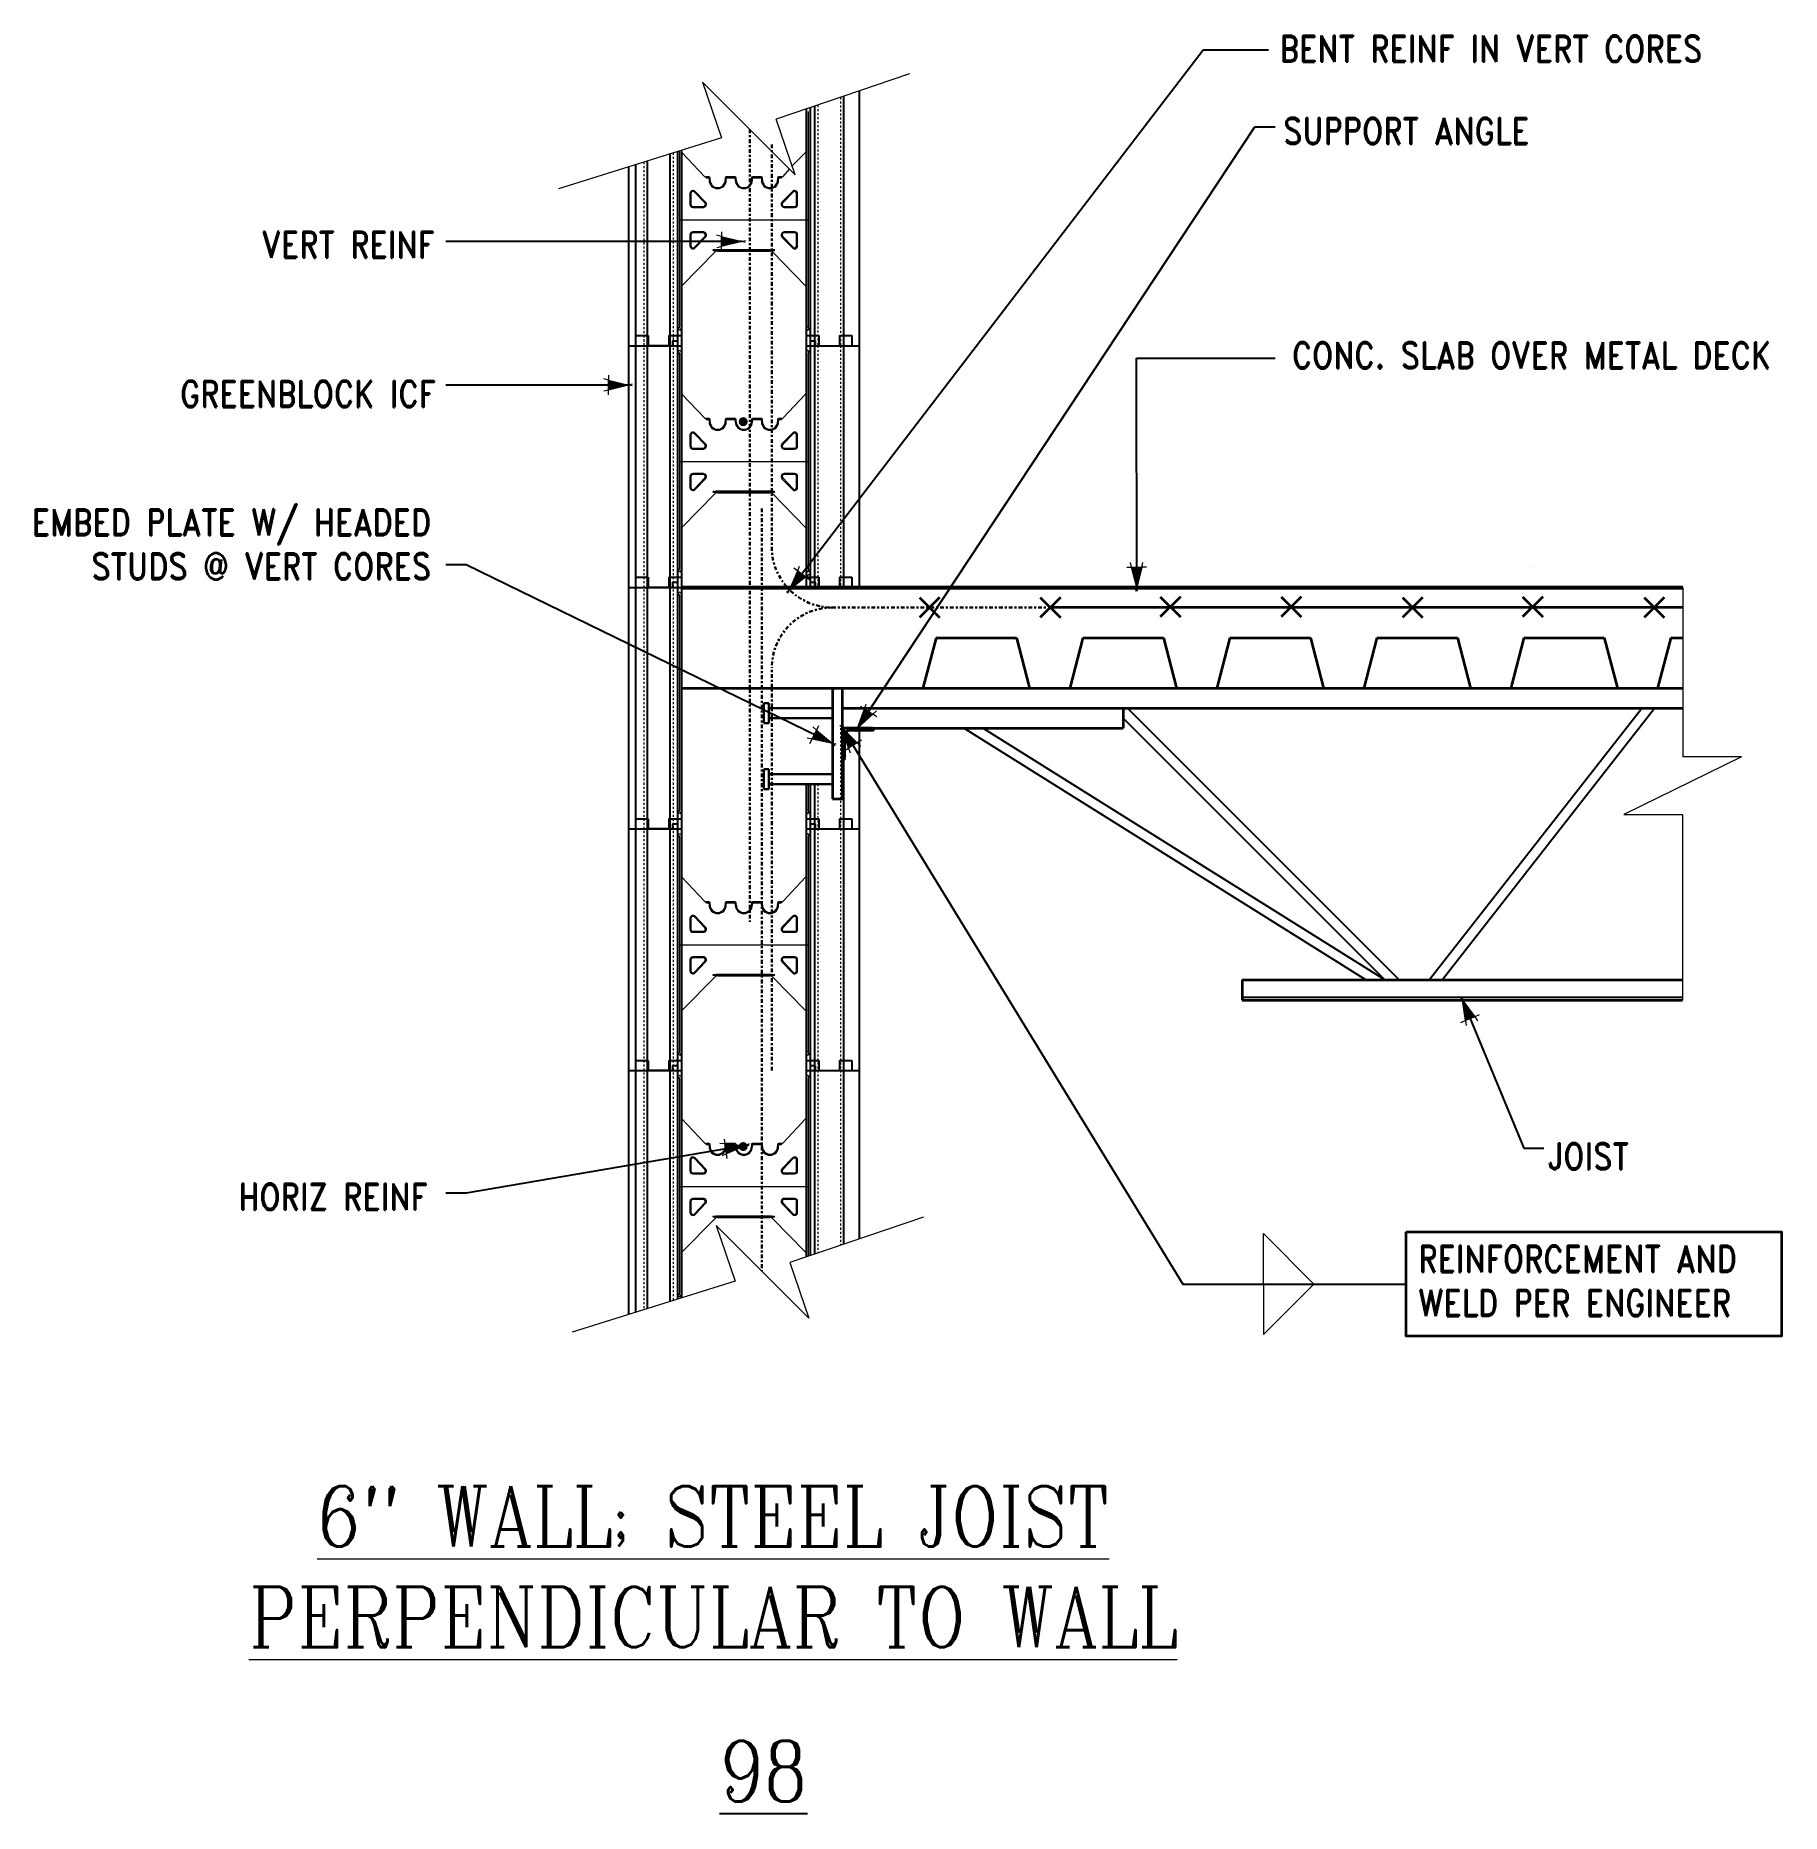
# Model space of a CAD drawing. Header units: inches. Extents: x -48 to 38.8, y 114.7 to 203.
import ezdxf

# ---------------------------------------------------------------- set-up
doc = ezdxf.new("R2010")
doc.units = ezdxf.units.IN
doc.header["$MEASUREMENT"] = 0
for name, pattern in [('CENTER', [2, 1.25, -0.25, 0.25, -0.25]), ('DASHED2', [0.375, 0.25, -0.125]), ('HIDDEN', [0.375, 0.25, -0.125])]:
    doc.linetypes.add(name, pattern=pattern)
doc.layers.get('Defpoints').update_dxf_attribs({"color": 252})
for name, color, linetype, lineweight in [('A2 Hatch', 8, 'Continuous', 9), ('A4 medium', 7, 'Continuous', 35), ('A5 heavy', 5, 'Continuous', 53), ('DETAILS', 7, 'Continuous', 13), ('DIM', 3, 'Continuous', 13), ('REBAR', 2, 'CENTER', 30)]:
    doc.layers.add(name, color=color, linetype=linetype, lineweight=lineweight)
doc.layers.add('HANGERS', color=253, linetype='Continuous')
doc.styles.add('ARCTEXT', font='arctext.shx', dxfattribs={"width": 0.85})
doc.styles.add('RomanC', font='romanc.shx', dxfattribs={"width": 0.85, "height": 5})
doc.styles.add('ROMAND', font='romand.shx', dxfattribs={"width": 0.85})
doc.dimstyles.new('ARCTEXT1-4', dxfattribs={"dimtxt": 4, "dimasz": 2, "dimexe": 2, "dimexo": 2, "dimgap": 2, "dimtad": 1, "dimdec": 4, "dimzin": 3, "dimdsep": 46, "dimlunit": 4, "dimtxsty": 'ARCTEXT', "dimblk": 'ARCHTICK', "dimcen": 2, "dimaunit": 1, "dimadec": 0, "dimazin": 0, "dimtfac": 1, "dimtdec": 4, "dimtmove": 2, "dimatfit": 3, "dimldrblk": 'arrow', "dimfxl": 1, "dimtolj": 1, "dimtzin": 0, "dimarcsym": 0})

msp = doc.modelspace()

# ---------------------------------------------------------------- texts
at = {"layer": 'Defpoints', "insert": (-11.798, 118.266), "char_height": 3, "width": 90.08, "attachment_point": 2, "style": 'RomanC'}
msp.add_mtext('{\\L98\\P}\\P            ', dxfattribs=at)
at = {"layer": 'DIM', "color": 3, "char_height": 1.3125, "style": 'ROMAND'}
for s, insert, width, attachment_point in [('BENT REINF IN VERT CORES', (13.849, 202.961), 28.27175, 1), ('SUPPORT ANGLE ', (14.018, 198.878), 22.68955, 1), ('VERT REINF ', (-28.123, 193.236), 22.68955, 3), ('CONC. SLAB OVER METAL DECK', (14.453, 187.738), 22.68955, 1), ('GREENBLOCK ICF', (-28.071, 185.819), 22.68955, 3), ('EMBED PLATE W/ HEADED STUDS @ VERT CORES ', (-28.312, 179.444), 22.68955, 3), ('JOIST', (27.126, 147.958), 22.68955, 1), ('HORIZ REINF ', (-28.474, 145.949), 22.68955, 3), ('REINFORCEMENT AND WELD PER ENGINEER', (20.732, 142.865), 22.17809, 1)]:
    msp.add_mtext(s, dxfattribs=dict(at, insert=insert, width=width, attachment_point=attachment_point))
at = {"layer": 'DIM', "insert": (-14.301, 130.919), "char_height": 3, "width": 75.76877, "attachment_point": 2, "style": 'ARCTEXT'}
msp.add_mtext('{\\Fromanc.shx|c0;\\L6" WALL; STEEL JOIST PERPENDICULAR TO WALL }\\P\\P          ', dxfattribs=at)

# ---------------------------------------------------------------- blocks, each defined once
blk = doc.blocks.new('_ArchTick')
at = {"color": 0, "linetype": 'ByBlock', "const_width": 0.15}
blk.add_lwpolyline([(-0.5, -0.5), (0.5, 0.5)], dxfattribs=at)
blk = doc.blocks.new('arrow')
at = {"layer": 'DIM'}
blk.add_hatch(color=253, dxfattribs=at).paths.add_polyline_path([(-2, 0.5), (-2, -0.5), (0, 0)])
at = {"layer": 'DIM', "lineweight": 9}
for points in [[(-2, 0.98), (-2, 0.5), (-2.47, 0.62)], [(0.37, 0.09), (0, 0)], [(0.37, -0.09), (0, 0)], [(-2, -0.98), (-2, -0.5), (-2.47, -0.62)]]:
    blk.add_lwpolyline(points, dxfattribs=at)
at = {"layer": 'DIM', "lineweight": 15}
blk.add_lwpolyline([(0, 0), (-2, -0.5), (-2, 0.5), (0, 0)], dxfattribs=at)

# ---------------------------------------------------------------- hatches: boundary and pattern name
at = {"layer": 'A2 Hatch', "ltscale": 0.15}
h = msp.add_hatch(color=256, dxfattribs=at)
edge = h.paths.add_edge_path()
edge.add_arc((-12.807, 183.786), 0.224, 0, 360)
h = msp.add_hatch(color=256, dxfattribs=at)
edge = h.paths.add_edge_path()
edge.add_arc((-12.807, 147.786), 0.224, 0, 360)

# ---------------------------------------------------------------- linework, layer by layer
at = {"color": 1}
for p, q in [((-7.817, 199.944), (-7.817, 187.558)), ((-7.052, 200.204), (-7.052, 187.558)), ((-9.677, 199.314), (-9.677, 187.558)), ((-9.477, 199.381), (-9.477, 187.558)), ((-9.262, 199.454), (-9.262, 187.558)), ((-16.452, 197.083), (-16.452, 187.558)), ((-16.077, 197.2), (-16.077, 187.558)), ((-15.877, 197.211), (-15.877, 187.558)), ((-18.502, 196.441), (-18.502, 187.558)), ((-18.152, 196.551), (-18.152, 187.558)), ((-17.577, 196.731), (-17.577, 187.558)), ((-18.502, 187.558), (-15.877, 187.558)), ((-18.502, 187.558), (-16.327, 187.558)), ((-18.502, 187.558), (-18.502, 175.558)), ((-18.502, 187.558), (-16.327, 187.558)), ((-18.502, 187.558), (-15.877, 187.558)), ((-18.152, 188.058), (-17.527, 188.058)), ((-18.152, 188.058), (-18.152, 175.558)), ((-17.577, 188.058), (-17.577, 175.558)), ((-16.452, 187.558), (-17.577, 187.558)), ((-16.452, 187.558), (-17.577, 187.558)), ((-17.527, 188.058), (-17.527, 187.558)), ((-16.502, 188.058), (-16.502, 187.558)), ((-16.502, 188.058), (-15.877, 188.058)), ((-16.452, 188.058), (-16.452, 175.558)), ((-16.327, 187.808), (-16.327, 187.558)), ((-16.327, 187.808), (-16.077, 187.808)), ((-16.077, 187.808), (-16.077, 175.558)), ((-16.077, 187.558), (-15.877, 187.558)), ((-16.077, 187.558), (-15.877, 187.558)), ((-15.877, 188.058), (-15.877, 175.558)), ((-15.877, 188.058), (-15.877, 187.558)), ((-9.677, 188.058), (-9.677, 175.558)), ((-9.677, 188.058), (-9.052, 188.058)), ((-9.677, 188.058), (-9.677, 187.558)), ((-9.677, 187.558), (-7.052, 187.558)), ((-9.577, 187.558), (-9.477, 187.558)), ((-9.477, 187.808), (-9.477, 175.558)), ((-9.477, 187.808), (-9.227, 187.808)), ((-9.262, 187.558), (-7.052, 187.558)), ((-9.262, 187.558), (-9.262, 175.558)), ((-9.227, 187.808), (-9.227, 187.558)), ((-9.052, 188.058), (-9.052, 187.558)), ((-8.027, 188.058), (-8.027, 187.558)), ((-8.027, 188.058), (-7.402, 188.058)), ((-7.817, 187.558), (-7.817, 175.558)), ((-7.402, 188.058), (-7.402, 187.558)), ((-7.052, 187.558), (-7.052, 175.558)), ((-18.152, 176.058), (-17.527, 176.058)), ((-18.152, 176.058), (-18.152, 163.558)), ((-17.577, 176.058), (-17.577, 163.558)), ((-17.527, 176.058), (-17.527, 175.558)), ((-16.502, 176.058), (-16.502, 175.558)), ((-16.502, 176.058), (-15.877, 176.058)), ((-16.452, 176.058), (-16.452, 163.558)), ((-16.327, 175.808), (-16.327, 175.558)), ((-16.327, 175.808), (-16.077, 175.808)), ((-16.077, 175.808), (-16.077, 163.558)), ((-15.877, 176.058), (-15.877, 163.558)), ((-15.877, 176.058), (-15.877, 175.558)), ((-9.677, 176.058), (-9.052, 176.058)), ((-9.677, 176.058), (-9.677, 175.558)), ((-9.677, 176.058), (-9.052, 176.058)), ((-9.677, 176.058), (-9.677, 175.558)), ((-9.477, 175.808), (-9.227, 175.808)), ((-9.477, 175.808), (-9.227, 175.808)), ((-9.227, 175.808), (-9.227, 175.558)), ((-9.227, 175.808), (-9.227, 175.558)), ((-9.052, 176.058), (-9.052, 175.558)), ((-9.052, 176.058), (-9.052, 175.558)), ((-8.027, 176.058), (-8.027, 175.558)), ((-8.027, 176.058), (-7.402, 176.058)), ((-8.027, 176.058), (-8.027, 175.558)), ((-8.027, 176.058), (-7.402, 176.058)), ((-7.402, 176.058), (-7.402, 175.558)), ((-7.402, 176.058), (-7.402, 175.558)), ((-18.502, 175.558), (-15.877, 175.558)), ((-18.502, 175.558), (-16.327, 175.558)), ((-18.502, 175.558), (-18.502, 163.558)), ((-18.502, 175.558), (-16.327, 175.558)), ((-18.502, 175.558), (-15.877, 175.558)), ((-16.452, 175.558), (-17.577, 175.558)), ((-16.452, 175.558), (-17.577, 175.558)), ((-16.077, 175.558), (-15.877, 175.558)), ((-16.077, 175.558), (-15.877, 175.558)), ((-9.677, 175.558), (-7.052, 175.558)), ((-9.677, 175.558), (-9.477, 175.558)), ((-9.677, 175.558), (-7.052, 175.558)), ((-9.577, 175.558), (-9.477, 175.558)), ((-9.262, 175.558), (-7.052, 175.558)), ((-7.252, 175.558), (-7.052, 175.558)), ((-7.252, 175.558), (-7.052, 175.558)), ((-7.252, 175.558), (-7.052, 175.558)), ((-7.817, 168.558), (-7.817, 163.558)), ((-7.052, 168.558), (-7.052, 163.558)), ((-9.677, 165.778), (-9.677, 163.558)), ((-9.477, 165.778), (-9.477, 163.558)), ((-9.262, 165.778), (-9.262, 163.558)), ((-18.502, 163.558), (-15.877, 163.558)), ((-18.502, 163.558), (-16.327, 163.558)), ((-18.502, 163.558), (-18.502, 151.558)), ((-18.502, 163.558), (-16.327, 163.558)), ((-18.502, 163.558), (-15.877, 163.558)), ((-18.152, 164.058), (-17.527, 164.058)), ((-18.152, 164.058), (-18.152, 151.558)), ((-17.577, 164.058), (-17.577, 151.558)), ((-16.452, 163.558), (-17.577, 163.558)), ((-16.452, 163.558), (-17.577, 163.558)), ((-17.527, 164.058), (-17.527, 163.558)), ((-16.502, 164.058), (-16.502, 163.558)), ((-16.502, 164.058), (-15.877, 164.058)), ((-16.452, 164.058), (-16.452, 151.558)), ((-16.327, 163.808), (-16.327, 163.558)), ((-16.327, 163.808), (-16.077, 163.808)), ((-16.077, 163.808), (-16.077, 151.558)), ((-16.077, 163.558), (-15.877, 163.558)), ((-16.077, 163.558), (-15.877, 163.558)), ((-15.877, 164.058), (-15.877, 151.558)), ((-15.877, 164.058), (-15.877, 163.558)), ((-9.677, 164.058), (-9.052, 164.058)), ((-9.677, 164.058), (-9.677, 163.558)), ((-9.677, 164.058), (-9.677, 151.558)), ((-9.677, 164.058), (-9.052, 164.058)), ((-9.677, 164.058), (-9.677, 163.558)), ((-9.677, 163.558), (-7.052, 163.558)), ((-9.677, 163.558), (-9.477, 163.558)), ((-9.677, 163.558), (-7.052, 163.558)), ((-9.577, 163.558), (-9.477, 163.558)), ((-9.477, 163.808), (-9.227, 163.808)), ((-9.477, 163.808), (-9.477, 151.558)), ((-9.477, 163.808), (-9.227, 163.808)), ((-9.262, 163.558), (-7.052, 163.558)), ((-9.262, 163.558), (-9.262, 151.558)), ((-9.227, 163.808), (-9.227, 163.558)), ((-9.227, 163.808), (-9.227, 163.558)), ((-9.052, 164.058), (-9.052, 163.558)), ((-9.052, 164.058), (-9.052, 163.558)), ((-8.027, 164.058), (-8.027, 163.558)), ((-8.027, 164.058), (-7.402, 164.058)), ((-8.027, 164.058), (-8.027, 163.558)), ((-8.027, 164.058), (-7.402, 164.058)), ((-7.817, 163.558), (-7.817, 151.558)), ((-7.402, 164.058), (-7.402, 163.558)), ((-7.402, 164.058), (-7.402, 163.558)), ((-7.252, 163.558), (-7.052, 163.558)), ((-7.252, 163.558), (-7.052, 163.558)), ((-7.252, 163.558), (-7.052, 163.558)), ((-7.052, 163.558), (-7.052, 151.558)), ((-18.152, 152.058), (-17.527, 152.058)), ((-18.152, 152.058), (-18.152, 139.558)), ((-17.577, 152.058), (-17.577, 139.737)), ((-17.527, 152.058), (-17.527, 151.558)), ((-16.502, 152.058), (-16.502, 151.558)), ((-16.502, 152.058), (-15.877, 152.058)), ((-16.452, 152.058), (-16.452, 140.089)), ((-15.877, 152.058), (-15.877, 140.269)), ((-15.877, 152.058), (-15.877, 151.558)), ((-9.677, 152.058), (-9.052, 152.058)), ((-9.677, 152.058), (-9.677, 151.558)), ((-9.677, 152.058), (-9.677, 142.302)), ((-9.677, 152.058), (-9.052, 152.058)), ((-9.677, 152.058), (-9.677, 151.558)), ((-9.052, 152.058), (-9.052, 151.558)), ((-9.052, 152.058), (-9.052, 151.558)), ((-8.027, 152.058), (-8.027, 151.558)), ((-8.027, 152.058), (-7.402, 152.058)), ((-8.027, 152.058), (-8.027, 151.558)), ((-8.027, 152.058), (-7.402, 152.058)), ((-7.402, 152.058), (-7.402, 151.558)), ((-7.402, 152.058), (-7.402, 151.558)), ((-18.502, 151.558), (-15.877, 151.558)), ((-18.502, 151.558), (-16.327, 151.558)), ((-18.502, 151.558), (-18.502, 139.448)), ((-18.502, 151.558), (-16.327, 151.558)), ((-18.502, 151.558), (-15.877, 151.558)), ((-16.452, 151.558), (-17.577, 151.558)), ((-16.452, 151.558), (-17.577, 151.558)), ((-16.327, 151.808), (-16.327, 151.558)), ((-16.327, 151.808), (-16.077, 151.808)), ((-16.077, 151.808), (-16.077, 140.207)), ((-16.077, 151.558), (-15.877, 151.558)), ((-16.077, 151.558), (-15.877, 151.558)), ((-9.677, 151.558), (-7.052, 151.558)), ((-9.677, 151.558), (-9.477, 151.558)), ((-9.677, 151.558), (-7.052, 151.558)), ((-9.577, 151.558), (-9.477, 151.558)), ((-9.477, 151.808), (-9.227, 151.808)), ((-9.477, 151.808), (-9.477, 142.37)), ((-9.477, 151.808), (-9.227, 151.808)), ((-9.262, 151.558), (-7.052, 151.558)), ((-9.262, 151.558), (-9.262, 142.443)), ((-9.227, 151.808), (-9.227, 151.558)), ((-9.227, 151.808), (-9.227, 151.558)), ((-7.817, 151.558), (-7.817, 142.933)), ((-7.252, 151.558), (-7.052, 151.558)), ((-7.252, 151.558), (-7.052, 151.558)), ((-7.252, 151.558), (-7.052, 151.558)), ((-7.052, 151.558), (-7.052, 143.192))]:
    msp.add_line(p, q, dxfattribs=at)
at = {"color": 1, "linetype": 'HIDDEN', "ltscale": 0.02}
for p, q in [((-18.152, 188.058), (-17.527, 188.058)), ((-18.152, 188.058), (-18.152, 187.558)), ((-17.527, 188.058), (-17.527, 187.558)), ((-16.502, 188.058), (-16.502, 187.558)), ((-16.502, 188.058), (-15.877, 188.058)), ((-9.677, 188.058), (-9.052, 188.058)), ((-9.477, 187.808), (-9.477, 187.558)), ((-9.477, 187.808), (-9.227, 187.808)), ((-9.227, 187.808), (-9.227, 187.558)), ((-9.052, 188.058), (-9.052, 187.558)), ((-8.027, 188.058), (-8.027, 187.558)), ((-8.027, 188.058), (-7.402, 188.058)), ((-7.402, 188.058), (-7.402, 187.558)), ((-18.152, 176.058), (-17.527, 176.058)), ((-18.152, 176.058), (-18.152, 175.558)), ((-17.527, 176.058), (-17.527, 175.558)), ((-16.502, 176.058), (-16.502, 175.558)), ((-16.502, 176.058), (-15.877, 176.058)), ((-9.677, 176.058), (-9.052, 176.058)), ((-9.677, 176.058), (-9.052, 176.058)), ((-9.477, 175.808), (-9.477, 175.558)), ((-9.477, 175.808), (-9.227, 175.808)), ((-9.477, 175.808), (-9.477, 175.558)), ((-9.477, 175.808), (-9.227, 175.808)), ((-9.227, 175.808), (-9.227, 175.558)), ((-9.227, 175.808), (-9.227, 175.558)), ((-9.052, 176.058), (-9.052, 175.558)), ((-9.052, 176.058), (-9.052, 175.558)), ((-8.027, 176.058), (-8.027, 175.558)), ((-8.027, 176.058), (-7.402, 176.058)), ((-8.027, 176.058), (-8.027, 175.558)), ((-8.027, 176.058), (-7.402, 176.058)), ((-7.402, 176.058), (-7.402, 175.558)), ((-7.402, 176.058), (-7.402, 175.558)), ((-18.152, 164.058), (-17.527, 164.058)), ((-18.152, 164.058), (-18.152, 163.558)), ((-17.527, 164.058), (-17.527, 163.558)), ((-16.502, 164.058), (-16.502, 163.558)), ((-16.502, 164.058), (-15.877, 164.058)), ((-9.677, 164.058), (-9.052, 164.058)), ((-9.677, 164.058), (-9.052, 164.058)), ((-9.477, 163.808), (-9.477, 163.558)), ((-9.477, 163.808), (-9.227, 163.808)), ((-9.477, 163.808), (-9.477, 163.558)), ((-9.477, 163.808), (-9.227, 163.808)), ((-9.227, 163.808), (-9.227, 163.558)), ((-9.227, 163.808), (-9.227, 163.558)), ((-9.052, 164.058), (-9.052, 163.558)), ((-9.052, 164.058), (-9.052, 163.558)), ((-8.027, 164.058), (-8.027, 163.558)), ((-8.027, 164.058), (-7.402, 164.058)), ((-8.027, 164.058), (-8.027, 163.558)), ((-8.027, 164.058), (-7.402, 164.058)), ((-7.402, 164.058), (-7.402, 163.558)), ((-7.402, 164.058), (-7.402, 163.558)), ((-18.152, 152.058), (-17.527, 152.058)), ((-18.152, 152.058), (-18.152, 151.558)), ((-17.527, 152.058), (-17.527, 151.558)), ((-16.502, 152.058), (-16.502, 151.558)), ((-16.502, 152.058), (-15.877, 152.058)), ((-9.677, 152.058), (-9.052, 152.058)), ((-9.677, 152.058), (-9.052, 152.058)), ((-9.052, 152.058), (-9.052, 151.558)), ((-9.052, 152.058), (-9.052, 151.558)), ((-8.027, 152.058), (-8.027, 151.558)), ((-8.027, 152.058), (-7.402, 152.058)), ((-8.027, 152.058), (-8.027, 151.558)), ((-8.027, 152.058), (-7.402, 152.058)), ((-7.402, 152.058), (-7.402, 151.558)), ((-7.402, 152.058), (-7.402, 151.558)), ((-9.477, 151.808), (-9.477, 151.558)), ((-9.477, 151.808), (-9.227, 151.808)), ((-9.477, 151.808), (-9.477, 151.558)), ((-9.477, 151.808), (-9.227, 151.808)), ((-9.227, 151.808), (-9.227, 151.558)), ((-9.227, 151.808), (-9.227, 151.558))]:
    msp.add_line(p, q, dxfattribs=at)
at = {"ltscale": 0.15}
for p, q in [((-17.527, 187.558), (-16.502, 187.558)), ((-17.527, 187.558), (-16.502, 187.558)), ((-17.527, 175.558), (-16.502, 175.558)), ((-17.527, 175.558), (-16.502, 175.558)), ((-7.877, 170.558), (-8.377, 170.558)), ((3.423, 170.558), (8.723, 170.558)), ((6.28, 169.558), (19.78, 156.058)), ((21.28, 156.058), (31.841, 169.558)), ((21.915, 156.058), (32.476, 169.558)), ((6.073, 169.058), (19.073, 156.058)), ((18.131, 156.058), (-1.844, 168.558)), ((19.073, 156.058), (-0.902, 168.558)), ((-8.377, 165.058), (-8.377, 166.058)), ((-17.527, 163.558), (-16.502, 163.558)), ((-17.527, 163.558), (-16.502, 163.558)), ((11.989, 155.208), (33.855, 155.208)), ((-17.527, 151.558), (-16.502, 151.558)), ((-17.527, 151.558), (-16.502, 151.558))]:
    msp.add_line(p, q, dxfattribs=at)
at = {"layer": 'A2 Hatch', "linetype": 'DASHED2', "ltscale": 0.15}
for p, q in [((-7.977, 199.89), (-7.977, 187.558)), ((-9.102, 199.509), (-9.102, 187.558)), ((-16.292, 197.133), (-16.292, 187.558)), ((-17.737, 196.681), (-17.737, 187.558)), ((-17.737, 188.058), (-17.737, 175.558)), ((-16.292, 188.058), (-16.292, 175.558)), ((-9.102, 187.558), (-9.102, 175.558)), ((-7.977, 187.558), (-7.977, 175.558)), ((-17.737, 176.058), (-17.737, 163.558)), ((-16.292, 176.058), (-16.292, 163.558)), ((-7.977, 168.558), (-7.977, 163.558)), ((-9.102, 165.778), (-9.102, 163.558)), ((-17.737, 164.058), (-17.737, 151.558)), ((-16.292, 164.058), (-16.292, 151.558)), ((-9.102, 163.558), (-9.102, 151.558)), ((-7.977, 163.558), (-7.977, 151.558)), ((-17.737, 152.058), (-17.737, 139.687)), ((-16.292, 152.058), (-16.292, 140.139)), ((-9.102, 151.558), (-9.102, 142.497)), ((-7.977, 151.558), (-7.977, 142.879))]:
    msp.add_line(p, q, dxfattribs=at)
at = {"layer": 'A2 Hatch', "lineweight": 30, "ltscale": 0.15}
for p, q in [((-11.535, 169.808), (-11.785, 169.808)), ((-11.785, 168.808), (-11.785, 169.808)), ((-11.535, 168.808), (-11.535, 169.808)), ((-8.377, 169.558), (-11.535, 169.558)), ((-11.535, 168.808), (-11.785, 168.808)), ((-8.377, 169.058), (-11.535, 169.058)), ((-11.535, 166.528), (-11.785, 166.528)), ((-11.785, 165.528), (-11.785, 166.528)), ((-11.535, 165.528), (-11.535, 166.528)), ((-8.377, 166.278), (-11.535, 166.278)), ((-11.535, 165.528), (-11.785, 165.528)), ((-8.377, 165.778), (-11.535, 165.778))]:
    msp.add_line(p, q, dxfattribs=at)
at = {"layer": 'A4 medium', "ltscale": 0.15}
for p, q in [((26.45, 176.558), (26.45, 176.558)), ((-4.05, 175.058), (-3.05, 174.058)), ((-3.05, 175.058), (-4.05, 174.058)), ((1.95, 175.058), (2.95, 174.058)), ((2.95, 175.058), (1.95, 174.058)), ((7.915, 175.093), (8.915, 174.093)), ((8.915, 175.093), (7.915, 174.093)), ((13.915, 175.093), (14.915, 174.093)), ((14.915, 175.093), (13.915, 174.093)), ((19.95, 175.058), (20.95, 174.058)), ((20.95, 175.058), (19.95, 174.058)), ((25.915, 175.093), (26.915, 174.093)), ((26.915, 175.093), (25.915, 174.093)), ((31.95, 175.058), (32.95, 174.058)), ((32.95, 175.058), (31.95, 174.058)), ((8.45, 174.558), (2.45, 174.558)), ((14.45, 174.558), (8.45, 174.558)), ((20.45, 174.558), (14.45, 174.558)), ((26.45, 174.558), (20.45, 174.558)), ((32.45, 174.558), (26.45, 174.558)), ((33.878, 174.558), (32.45, 174.558)), ((-3.227, 173.058), (-3.877, 170.558)), ((-3.227, 173.058), (0.773, 173.058)), ((0.773, 173.058), (1.423, 170.558)), ((4.073, 173.058), (3.423, 170.558)), ((4.073, 173.058), (8.073, 173.058)), ((8.073, 173.058), (8.723, 170.558)), ((11.373, 173.058), (10.723, 170.558)), ((11.373, 173.058), (15.373, 173.058)), ((15.373, 173.058), (16.023, 170.558)), ((18.673, 173.058), (18.023, 170.558)), ((18.673, 173.058), (22.673, 173.058)), ((22.673, 173.058), (23.323, 170.558)), ((25.973, 173.058), (25.323, 170.558)), ((25.973, 173.058), (29.973, 173.058)), ((29.973, 173.058), (30.623, 170.558)), ((33.273, 173.058), (32.623, 170.558)), ((33.273, 173.058), (33.876, 173.058)), ((-15.877, 170.558), (33.873, 170.558)), ((-8.377, 170.558), (-8.377, 165.058)), ((-7.877, 165.058), (-7.877, 170.558)), ((-7.877, 169.558), (33.873, 169.558)), ((6.073, 169.558), (6.073, 168.558)), ((-7.877, 168.558), (6.073, 168.558)), ((-8.377, 165.058), (-7.877, 165.058)), ((11.989, 156.058), (33.855, 156.058)), ((11.989, 156.058), (11.989, 155.058)), ((11.989, 155.058), (33.855, 155.058))]:
    msp.add_line(p, q, dxfattribs=at)
msp.add_lwpolyline([(20.134, 143.551), (38.775, 143.551), (38.775, 138.369), (20.134, 138.369)], close=True, dxfattribs=at)
at = {"layer": 'A5 heavy', "ltscale": 0.15}
msp.add_line((-15.877, 175.558), (33.879, 175.558), dxfattribs=at)
at = {"layer": 'DETAILS', "color": 6, "lineweight": 20}
for p, q in [((-9.677, 197.228), (-9.677, 199.208)), ((-9.577, 199.183), (-9.577, 188.485)), ((-15.977, 197.232), (-15.977, 188.485)), ((-15.877, 197.263), (-15.877, 190.467)), ((-15.877, 197.245), (-15.877, 197.228)), ((-15.849, 197.159), (-14.731, 195.969)), ((-10.379, 196.487), (-9.705, 197.159)), ((-9.677, 190.467), (-9.677, 197.228)), ((-10.822, 195.969), (-10.513, 196.331)), ((-14.71, 194.647), (-15.23, 195.188)), ((-14.674, 194.682), (-15.193, 195.223)), ((-14.659, 195.938), (-14.652, 195.938)), ((-14.502, 195.938), (-14.659, 195.938)), ((-14.652, 195.938), (-14.652, 195.888)), ((-14.652, 195.888), (-14.552, 195.888)), ((-14.502, 195.838), (-14.502, 195.783)), ((-14.452, 195.783), (-14.452, 195.888)), ((-13.702, 195.888), (-13.702, 195.783)), ((-13.202, 195.938), (-13.652, 195.938)), ((-13.652, 195.783), (-13.652, 195.838)), ((-13.602, 195.888), (-13.252, 195.888)), ((-13.202, 195.838), (-13.202, 195.783)), ((-13.152, 195.783), (-13.152, 195.888)), ((-12.402, 195.888), (-12.402, 195.783)), ((-11.902, 195.938), (-12.352, 195.938)), ((-12.352, 195.783), (-12.352, 195.838)), ((-12.302, 195.888), (-11.952, 195.888)), ((-11.902, 195.838), (-11.902, 195.783)), ((-11.852, 195.783), (-11.852, 195.888)), ((-11.102, 195.888), (-11.102, 195.783)), ((-10.894, 195.938), (-11.052, 195.938)), ((-11.052, 195.783), (-11.052, 195.838)), ((-11.002, 195.888), (-10.902, 195.888)), ((-10.902, 195.888), (-10.902, 195.938)), ((-10.902, 195.938), (-10.894, 195.938)), ((-10.36, 195.223), (-10.879, 194.682)), ((-10.324, 195.188), (-10.843, 194.647)), ((-15.452, 195.119), (-15.452, 194.578)), ((-15.402, 195.119), (-15.402, 194.578)), ((-15.302, 194.478), (-14.782, 194.478)), ((-15.302, 194.428), (-14.782, 194.428)), ((-10.771, 194.478), (-10.252, 194.478)), ((-10.771, 194.428), (-10.252, 194.428)), ((-10.152, 194.578), (-10.152, 195.119)), ((-10.102, 194.578), (-10.102, 195.119)), ((-15.977, 193.808), (-9.577, 193.808)), ((-15.452, 193.058), (-15.452, 192.517)), ((-15.402, 193.058), (-15.402, 192.517)), ((-14.782, 193.208), (-15.302, 193.208)), ((-14.782, 193.158), (-15.302, 193.158)), ((-15.23, 192.448), (-14.71, 192.989)), ((-15.193, 192.413), (-14.674, 192.954)), ((-10.879, 192.954), (-10.36, 192.413)), ((-10.843, 192.989), (-10.324, 192.448)), ((-10.252, 193.208), (-10.771, 193.208)), ((-10.252, 193.158), (-10.771, 193.158)), ((-10.152, 192.517), (-10.152, 193.058)), ((-10.102, 192.517), (-10.102, 193.058)), ((-15.847, 190.537), (-14.196, 192.214)), ((-14.147, 192.328), (-14.303, 192.313)), ((-14.303, 192.293), (-14.147, 192.278)), ((-12.777, 192.328), (-14.147, 192.328)), ((-14.147, 192.278), (-12.777, 192.278)), ((-14.09, 192.258), (-12.777, 192.258)), ((-11.406, 192.328), (-12.777, 192.328)), ((-12.777, 192.278), (-11.406, 192.278)), ((-12.777, 192.258), (-11.464, 192.258)), ((-11.25, 192.313), (-11.406, 192.328)), ((-11.406, 192.278), (-11.25, 192.293)), ((-11.358, 192.214), (-9.706, 190.537)), ((-15.877, 188.458), (-15.877, 190.467)), ((-9.677, 190.467), (-9.677, 188.458)), ((-15.983, 188.46), (-16.029, 188.381)), ((-16.029, 188.381), (-15.942, 188.331)), ((-15.977, 188.522), (-15.977, 188.485)), ((-15.942, 188.331), (-15.883, 188.433)), ((-9.67, 188.433), (-9.611, 188.331)), ((-9.611, 188.331), (-9.524, 188.381)), ((-9.577, 188.485), (-9.577, 188.522)), ((-9.524, 188.381), (-9.57, 188.46)), ((-16.029, 187.285), (-15.942, 187.335)), ((-15.983, 187.206), (-16.029, 187.285)), ((-15.942, 187.335), (-15.883, 187.233)), ((-15.877, 187.208), (-15.877, 185.228)), ((-9.677, 185.228), (-9.677, 187.208)), ((-9.67, 187.233), (-9.611, 187.335)), ((-9.611, 187.335), (-9.524, 187.285)), ((-9.524, 187.285), (-9.57, 187.206)), ((-15.977, 187.183), (-15.977, 176.485)), ((-15.977, 187.144), (-15.977, 187.181)), ((-9.577, 187.183), (-9.577, 176.485)), ((-9.577, 187.181), (-9.577, 187.144)), ((-15.877, 185.228), (-15.877, 178.467)), ((-15.849, 185.159), (-14.731, 183.969)), ((-10.822, 183.969), (-9.705, 185.159)), ((-9.677, 178.467), (-9.677, 185.228)), ((-14.659, 183.938), (-14.652, 183.938)), ((-14.502, 183.938), (-14.659, 183.938)), ((-14.652, 183.938), (-14.652, 183.888)), ((-14.652, 183.888), (-14.552, 183.888)), ((-14.502, 183.838), (-14.502, 183.783)), ((-14.452, 183.783), (-14.452, 183.888)), ((-13.702, 183.888), (-13.702, 183.783)), ((-13.202, 183.938), (-13.652, 183.938)), ((-13.652, 183.783), (-13.652, 183.838)), ((-13.602, 183.888), (-13.252, 183.888)), ((-13.202, 183.838), (-13.202, 183.783)), ((-13.152, 183.783), (-13.152, 183.888)), ((-12.402, 183.888), (-12.402, 183.783)), ((-11.902, 183.938), (-12.352, 183.938)), ((-12.352, 183.783), (-12.352, 183.838)), ((-12.302, 183.888), (-11.952, 183.888)), ((-11.902, 183.838), (-11.902, 183.783)), ((-11.852, 183.783), (-11.852, 183.888)), ((-11.102, 183.888), (-11.102, 183.783)), ((-10.894, 183.938), (-11.052, 183.938)), ((-11.052, 183.783), (-11.052, 183.838)), ((-11.002, 183.888), (-10.902, 183.888)), ((-10.902, 183.888), (-10.902, 183.938)), ((-10.902, 183.938), (-10.894, 183.938)), ((-15.452, 183.119), (-15.452, 182.578)), ((-15.402, 183.119), (-15.402, 182.578)), ((-14.71, 182.647), (-15.23, 183.188)), ((-14.674, 182.682), (-15.193, 183.223)), ((-10.36, 183.223), (-10.879, 182.682)), ((-10.324, 183.188), (-10.843, 182.647)), ((-10.152, 182.578), (-10.152, 183.119)), ((-10.102, 182.578), (-10.102, 183.119)), ((-15.302, 182.478), (-14.782, 182.478)), ((-15.302, 182.428), (-14.782, 182.428)), ((-10.771, 182.478), (-10.252, 182.478)), ((-10.771, 182.428), (-10.252, 182.428)), ((-15.977, 181.808), (-9.577, 181.808)), ((-15.452, 181.058), (-15.452, 180.517)), ((-15.402, 181.058), (-15.402, 180.517)), ((-14.782, 181.208), (-15.302, 181.208)), ((-14.782, 181.158), (-15.302, 181.158)), ((-10.252, 181.208), (-10.771, 181.208)), ((-10.252, 181.158), (-10.771, 181.158)), ((-10.152, 180.517), (-10.152, 181.058)), ((-10.102, 180.517), (-10.102, 181.058)), ((-15.847, 178.537), (-14.196, 180.214)), ((-15.23, 180.448), (-14.71, 180.989)), ((-15.193, 180.413), (-14.674, 180.954)), ((-14.147, 180.328), (-14.303, 180.313)), ((-14.303, 180.293), (-14.147, 180.278)), ((-12.777, 180.328), (-14.147, 180.328)), ((-14.147, 180.278), (-12.777, 180.278)), ((-14.09, 180.258), (-12.777, 180.258)), ((-11.406, 180.328), (-12.777, 180.328)), ((-12.777, 180.278), (-11.406, 180.278)), ((-12.777, 180.258), (-11.464, 180.258)), ((-11.25, 180.313), (-11.406, 180.328)), ((-11.406, 180.278), (-11.25, 180.293)), ((-11.358, 180.214), (-9.706, 178.537)), ((-10.879, 180.954), (-10.36, 180.413)), ((-10.843, 180.989), (-10.324, 180.448)), ((-15.877, 176.458), (-15.877, 178.467)), ((-9.677, 178.467), (-9.677, 176.458)), ((-15.983, 176.46), (-16.029, 176.381)), ((-16.029, 176.381), (-15.942, 176.331)), ((-15.977, 176.522), (-15.977, 176.485)), ((-15.942, 176.331), (-15.883, 176.433)), ((-9.67, 176.433), (-9.611, 176.331)), ((-9.611, 176.331), (-9.524, 176.381)), ((-9.577, 176.485), (-9.577, 176.522)), ((-9.524, 176.381), (-9.57, 176.46)), ((-16.029, 175.285), (-15.942, 175.335)), ((-15.983, 175.206), (-16.029, 175.285)), ((-15.977, 175.183), (-15.977, 164.485)), ((-15.977, 175.144), (-15.977, 175.181)), ((-15.942, 175.335), (-15.883, 175.233)), ((-15.877, 175.208), (-15.877, 173.228)), ((-15.877, 173.228), (-15.877, 166.467)), ((-15.877, 164.458), (-15.877, 166.467)), ((-9.677, 165.778), (-9.677, 164.458)), ((-9.577, 165.778), (-9.577, 164.485)), ((-15.983, 164.46), (-16.029, 164.381)), ((-16.029, 164.381), (-15.942, 164.331)), ((-15.977, 164.522), (-15.977, 164.485)), ((-15.942, 164.331), (-15.883, 164.433)), ((-9.67, 164.433), (-9.611, 164.331)), ((-9.611, 164.331), (-9.524, 164.381)), ((-9.577, 164.485), (-9.577, 164.522)), ((-9.524, 164.381), (-9.57, 164.46)), ((-16.029, 163.285), (-15.942, 163.335)), ((-15.983, 163.206), (-16.029, 163.285)), ((-15.977, 163.183), (-15.977, 152.485)), ((-15.977, 163.144), (-15.977, 163.181)), ((-15.942, 163.335), (-15.883, 163.233)), ((-15.877, 163.208), (-15.877, 161.228)), ((-9.677, 161.228), (-9.677, 163.208)), ((-9.67, 163.233), (-9.611, 163.335)), ((-9.611, 163.335), (-9.524, 163.285)), ((-9.577, 163.183), (-9.577, 152.485)), ((-9.577, 163.181), (-9.577, 163.144)), ((-9.524, 163.285), (-9.57, 163.206)), ((-15.877, 161.228), (-15.877, 154.467)), ((-15.849, 161.159), (-14.731, 159.969)), ((-10.822, 159.969), (-9.705, 161.159)), ((-9.677, 154.467), (-9.677, 161.228)), ((-14.659, 159.938), (-14.652, 159.938)), ((-14.502, 159.938), (-14.659, 159.938)), ((-14.652, 159.938), (-14.652, 159.888)), ((-14.652, 159.888), (-14.552, 159.888)), ((-14.502, 159.838), (-14.502, 159.783)), ((-14.452, 159.783), (-14.452, 159.888)), ((-13.702, 159.888), (-13.702, 159.783)), ((-13.202, 159.938), (-13.652, 159.938)), ((-13.652, 159.783), (-13.652, 159.838)), ((-13.602, 159.888), (-13.252, 159.888)), ((-13.202, 159.838), (-13.202, 159.783)), ((-13.152, 159.783), (-13.152, 159.888)), ((-12.402, 159.888), (-12.402, 159.783)), ((-11.902, 159.938), (-12.352, 159.938)), ((-12.352, 159.783), (-12.352, 159.838)), ((-12.302, 159.888), (-11.952, 159.888)), ((-11.902, 159.838), (-11.902, 159.783)), ((-11.852, 159.783), (-11.852, 159.888)), ((-11.102, 159.888), (-11.102, 159.783)), ((-10.894, 159.938), (-11.052, 159.938)), ((-11.052, 159.783), (-11.052, 159.838)), ((-11.002, 159.888), (-10.902, 159.888)), ((-10.902, 159.888), (-10.902, 159.938)), ((-10.902, 159.938), (-10.894, 159.938)), ((-15.452, 159.119), (-15.452, 158.578)), ((-15.402, 159.119), (-15.402, 158.578)), ((-14.71, 158.647), (-15.23, 159.188)), ((-14.674, 158.682), (-15.193, 159.223)), ((-10.36, 159.223), (-10.879, 158.682)), ((-10.324, 159.188), (-10.843, 158.647)), ((-10.152, 158.578), (-10.152, 159.119)), ((-10.102, 158.578), (-10.102, 159.119)), ((-15.302, 158.478), (-14.782, 158.478)), ((-15.302, 158.428), (-14.782, 158.428)), ((-10.771, 158.478), (-10.252, 158.478)), ((-10.771, 158.428), (-10.252, 158.428)), ((-15.977, 157.808), (-9.577, 157.808)), ((-14.782, 157.208), (-15.302, 157.208)), ((-10.252, 157.208), (-10.771, 157.208)), ((-15.452, 157.058), (-15.452, 156.517)), ((-15.402, 157.058), (-15.402, 156.517)), ((-14.782, 157.158), (-15.302, 157.158)), ((-15.23, 156.448), (-14.71, 156.989)), ((-15.193, 156.413), (-14.674, 156.954)), ((-14.147, 156.328), (-14.303, 156.313)), ((-14.303, 156.293), (-14.147, 156.278)), ((-12.777, 156.328), (-14.147, 156.328)), ((-11.406, 156.328), (-12.777, 156.328)), ((-11.25, 156.313), (-11.406, 156.328)), ((-11.406, 156.278), (-11.25, 156.293)), ((-10.879, 156.954), (-10.36, 156.413)), ((-10.843, 156.989), (-10.324, 156.448)), ((-10.252, 157.158), (-10.771, 157.158)), ((-10.152, 156.517), (-10.152, 157.058)), ((-10.102, 156.517), (-10.102, 157.058)), ((-15.847, 154.537), (-14.196, 156.214)), ((-14.147, 156.278), (-12.777, 156.278)), ((-14.09, 156.258), (-12.777, 156.258)), ((-12.777, 156.278), (-11.406, 156.278)), ((-12.777, 156.258), (-11.464, 156.258)), ((-11.358, 156.214), (-9.706, 154.537)), ((-15.877, 152.458), (-15.877, 154.467)), ((-9.677, 154.467), (-9.677, 152.458)), ((-15.983, 152.46), (-16.029, 152.381)), ((-16.029, 152.381), (-15.942, 152.331)), ((-15.977, 152.522), (-15.977, 152.485)), ((-15.942, 152.331), (-15.883, 152.433)), ((-9.67, 152.433), (-9.611, 152.331)), ((-9.611, 152.331), (-9.524, 152.381)), ((-9.577, 152.485), (-9.577, 152.522)), ((-9.524, 152.381), (-9.57, 152.46)), ((-16.029, 151.285), (-15.942, 151.335)), ((-15.983, 151.206), (-16.029, 151.285)), ((-15.977, 151.183), (-15.977, 140.485)), ((-15.977, 151.144), (-15.977, 151.181)), ((-15.942, 151.335), (-15.883, 151.233)), ((-15.877, 151.208), (-15.877, 149.228)), ((-9.677, 149.228), (-9.677, 151.208)), ((-9.67, 151.233), (-9.611, 151.335)), ((-9.611, 151.335), (-9.524, 151.285)), ((-9.577, 151.183), (-9.577, 142.336)), ((-9.577, 151.181), (-9.577, 151.144)), ((-9.524, 151.285), (-9.57, 151.206)), ((-15.877, 149.228), (-15.877, 142.467)), ((-9.677, 142.467), (-9.677, 149.228)), ((-15.849, 149.159), (-14.731, 147.969)), ((-10.822, 147.969), (-9.705, 149.159)), ((-14.659, 147.938), (-14.652, 147.938)), ((-14.502, 147.938), (-14.659, 147.938)), ((-14.652, 147.938), (-14.652, 147.888)), ((-14.652, 147.888), (-14.552, 147.888)), ((-14.502, 147.838), (-14.502, 147.783)), ((-14.452, 147.783), (-14.452, 147.888)), ((-13.702, 147.888), (-13.702, 147.783)), ((-13.202, 147.938), (-13.652, 147.938)), ((-13.652, 147.783), (-13.652, 147.838)), ((-13.602, 147.888), (-13.252, 147.888)), ((-13.202, 147.838), (-13.202, 147.783)), ((-13.152, 147.783), (-13.152, 147.888)), ((-12.402, 147.888), (-12.402, 147.783)), ((-11.902, 147.938), (-12.352, 147.938)), ((-12.352, 147.783), (-12.352, 147.838)), ((-12.302, 147.888), (-11.952, 147.888)), ((-11.902, 147.838), (-11.902, 147.783)), ((-11.852, 147.783), (-11.852, 147.888)), ((-11.102, 147.888), (-11.102, 147.783)), ((-10.894, 147.938), (-11.052, 147.938)), ((-11.052, 147.783), (-11.052, 147.838)), ((-11.002, 147.888), (-10.902, 147.888)), ((-10.902, 147.888), (-10.902, 147.938)), ((-10.902, 147.938), (-10.894, 147.938)), ((-15.452, 147.119), (-15.452, 146.578)), ((-15.402, 147.119), (-15.402, 146.578)), ((-14.71, 146.647), (-15.23, 147.188)), ((-14.674, 146.682), (-15.193, 147.223)), ((-10.36, 147.223), (-10.879, 146.682)), ((-10.324, 147.188), (-10.843, 146.647)), ((-10.152, 146.578), (-10.152, 147.119)), ((-10.102, 146.578), (-10.102, 147.119)), ((-15.977, 145.808), (-9.577, 145.808)), ((-15.302, 146.478), (-14.782, 146.478)), ((-15.302, 146.428), (-14.782, 146.428)), ((-10.771, 146.478), (-10.252, 146.478)), ((-10.771, 146.428), (-10.252, 146.428)), ((-15.452, 145.058), (-15.452, 144.517)), ((-15.402, 145.058), (-15.402, 144.517)), ((-14.782, 145.208), (-15.302, 145.208)), ((-14.782, 145.158), (-15.302, 145.158)), ((-15.23, 144.448), (-14.71, 144.989)), ((-15.193, 144.413), (-14.674, 144.954)), ((-10.879, 144.954), (-10.36, 144.413)), ((-10.843, 144.989), (-10.324, 144.448)), ((-10.252, 145.208), (-10.771, 145.208)), ((-10.252, 145.158), (-10.771, 145.158)), ((-10.152, 144.517), (-10.152, 145.058)), ((-10.102, 144.517), (-10.102, 145.058)), ((-15.847, 142.537), (-14.196, 144.214)), ((-14.147, 144.328), (-14.303, 144.313)), ((-14.303, 144.293), (-14.147, 144.278)), ((-12.777, 144.328), (-14.147, 144.328)), ((-14.147, 144.278), (-12.777, 144.278)), ((-14.09, 144.258), (-12.777, 144.258)), ((-11.406, 144.328), (-12.777, 144.328)), ((-12.777, 144.278), (-11.406, 144.278)), ((-12.777, 144.258), (-11.464, 144.258)), ((-11.25, 144.313), (-11.406, 144.328)), ((-11.406, 144.278), (-11.25, 144.293)), ((-11.358, 144.214), (-9.706, 142.537)), ((-15.877, 140.458), (-15.877, 142.467)), ((-9.677, 142.467), (-9.677, 142.302)), ((-15.983, 140.46), (-16.029, 140.381)), ((-15.977, 140.522), (-15.977, 140.485)), ((-15.942, 140.331), (-15.883, 140.433)), ((-16.029, 140.381), (-15.942, 140.331))]:
    msp.add_line(p, q, dxfattribs=at)
for centre, radius, start, end in [((-15.777, 197.228), 0.1, 180, 223.83086), ((-9.777, 197.228), 0.1, 316.16914, 360), ((-15.302, 195.119), 0.15, 43.83086, 180), ((-15.302, 195.119), 0.1, 43.83086, 180), ((-14.659, 196.038), 0.1, 223.83086, 270), ((-14.552, 195.838), 0.05, 360, 90), ((-14.502, 195.888), 0.05, 0, 90), ((-14.077, 195.783), 0.425, 180, 360), ((-14.077, 195.783), 0.375, 180, 0), ((-13.652, 195.888), 0.05, 90, 180), ((-13.602, 195.838), 0.05, 90, 180), ((-13.252, 195.838), 0.05, 360, 90), ((-13.202, 195.888), 0.05, 0, 90), ((-12.777, 195.783), 0.425, 180, 270), ((-12.777, 195.783), 0.375, 180, 270), ((-12.777, 195.783), 0.425, 270, 0), ((-12.777, 195.783), 0.375, 270, 0), ((-12.352, 195.888), 0.05, 90, 180), ((-12.302, 195.838), 0.05, 90, 180), ((-11.952, 195.838), 0.05, 0, 90), ((-11.902, 195.888), 0.05, 0, 90), ((-11.477, 195.783), 0.425, 180, 0), ((-11.477, 195.783), 0.375, 180, 0), ((-11.052, 195.888), 0.05, 90, 180), ((-11.002, 195.838), 0.05, 90, 180), ((-10.894, 196.038), 0.1, 270, 316.16914), ((-10.252, 195.119), 0.15, 0, 136.16914), ((-10.252, 195.119), 0.1, 0, 136.16914), ((-15.302, 194.578), 0.15, 180, 270), ((-15.302, 194.578), 0.1, 180, 270), ((-14.782, 194.578), 0.15, 270, 43.83086), ((-14.782, 194.578), 0.1, 270, 43.83086), ((-10.771, 194.578), 0.15, 136.16914, 270), ((-10.771, 194.578), 0.1, 136.16914, 270), ((-10.252, 194.578), 0.15, 270, 0), ((-10.252, 194.578), 0.1, 270, 360), ((-15.302, 193.058), 0.15, 90, 180), ((-15.302, 192.517), 0.15, 180, 316.16914), ((-15.302, 193.058), 0.1, 90, 180), ((-15.302, 192.517), 0.1, 180, 316.16914), ((-14.782, 193.058), 0.15, 316.16914, 90), ((-14.782, 193.058), 0.1, 316.16914, 90), ((-10.771, 193.058), 0.15, 90, 223.83086), ((-10.771, 193.058), 0.1, 90, 223.83086), ((-10.252, 192.517), 0.15, 223.83086, 360), ((-10.252, 192.517), 0.1, 223.83086, 0), ((-10.252, 193.058), 0.15, 360, 90), ((-10.252, 193.058), 0.1, 0, 90), ((-15.877, 191.721), 0.1, 180, 209.74488), ((-14.302, 192.303), 0.01, 97.40989, 262.59011), ((-14.09, 192.108), 0.15, 90, 135), ((-11.464, 192.108), 0.15, 45, 90), ((-11.252, 192.303), 0.01, 277.40989, 82.59011), ((-15.777, 190.467), 0.1, 135, 180), ((-9.777, 190.467), 0.1, 360, 45), ((-16.027, 188.485), 0.05, 330, 360), ((-15.927, 188.458), 0.05, 330, 360), ((-9.627, 188.458), 0.05, 180, 210), ((-9.527, 188.485), 0.05, 180, 210), ((-16.027, 187.181), 0.05, 0, 30), ((-15.927, 187.208), 0.05, 0, 30), ((-9.627, 187.208), 0.05, 150, 180), ((-9.527, 187.181), 0.05, 150, 180), ((-15.777, 185.228), 0.1, 180, 223.83086), ((-9.777, 185.228), 0.1, 316.16914, 360), ((-14.659, 184.038), 0.1, 223.83086, 270), ((-14.552, 183.838), 0.05, 360, 90), ((-14.502, 183.888), 0.05, 0, 90), ((-14.077, 183.783), 0.425, 180, 360), ((-14.077, 183.783), 0.375, 180, 0), ((-13.652, 183.888), 0.05, 90, 180), ((-13.602, 183.838), 0.05, 90, 180), ((-13.252, 183.838), 0.05, 360, 90), ((-13.202, 183.888), 0.05, 0, 90), ((-12.777, 183.783), 0.425, 180, 270), ((-12.777, 183.783), 0.375, 180, 270), ((-12.777, 183.783), 0.425, 270, 0), ((-12.777, 183.783), 0.375, 270, 0), ((-12.352, 183.888), 0.05, 90, 180), ((-12.302, 183.838), 0.05, 90, 180), ((-11.952, 183.838), 0.05, 0, 90), ((-11.902, 183.888), 0.05, 0, 90), ((-11.477, 183.783), 0.425, 180, 0), ((-11.477, 183.783), 0.375, 180, 0), ((-11.052, 183.888), 0.05, 90, 180), ((-11.002, 183.838), 0.05, 90, 180), ((-10.894, 184.038), 0.1, 270, 316.16914), ((-15.302, 183.119), 0.15, 43.83086, 180), ((-15.302, 183.119), 0.1, 43.83086, 180), ((-10.252, 183.119), 0.15, 0, 136.16914), ((-10.252, 183.119), 0.1, 0, 136.16914), ((-15.302, 182.578), 0.15, 180, 270), ((-15.302, 182.578), 0.1, 180, 270), ((-14.782, 182.578), 0.15, 270, 43.83086), ((-14.782, 182.578), 0.1, 270, 43.83086), ((-10.771, 182.578), 0.15, 136.16914, 270), ((-10.771, 182.578), 0.1, 136.16914, 270), ((-10.252, 182.578), 0.15, 270, 0), ((-10.252, 182.578), 0.1, 270, 360), ((-15.302, 181.058), 0.15, 90, 180), ((-15.302, 181.058), 0.1, 90, 180), ((-14.782, 181.058), 0.15, 316.16914, 90), ((-14.782, 181.058), 0.1, 316.16914, 90), ((-10.771, 181.058), 0.15, 90, 223.83086), ((-10.771, 181.058), 0.1, 90, 223.83086), ((-10.252, 181.058), 0.15, 360, 90), ((-10.252, 181.058), 0.1, 0, 90), ((-15.302, 180.517), 0.15, 180, 316.16914), ((-15.302, 180.517), 0.1, 180, 316.16914), ((-14.302, 180.303), 0.01, 97.40989, 262.59011), ((-14.09, 180.108), 0.15, 90, 135), ((-11.464, 180.108), 0.15, 45, 90), ((-11.252, 180.303), 0.01, 277.40989, 82.59011), ((-10.252, 180.517), 0.15, 223.83086, 360), ((-10.252, 180.517), 0.1, 223.83086, 0), ((-15.877, 179.721), 0.1, 180, 209.74488), ((-15.777, 178.467), 0.1, 135, 180), ((-9.777, 178.467), 0.1, 360, 45), ((-16.027, 176.485), 0.05, 330, 360), ((-15.927, 176.458), 0.05, 330, 360), ((-9.627, 176.458), 0.05, 180, 210), ((-9.527, 176.485), 0.05, 180, 210), ((-16.027, 175.181), 0.05, 0, 30), ((-15.927, 175.208), 0.05, 0, 30), ((-15.777, 173.228), 0.1, 180, 223.83086), ((-15.877, 167.721), 0.1, 180, 209.74488), ((-15.777, 166.467), 0.1, 135, 180), ((-16.027, 164.485), 0.05, 330, 360), ((-15.927, 164.458), 0.05, 330, 360), ((-9.627, 164.458), 0.05, 180, 210), ((-9.527, 164.485), 0.05, 180, 210), ((-16.027, 163.181), 0.05, 0, 30), ((-15.927, 163.208), 0.05, 0, 30), ((-9.627, 163.208), 0.05, 150, 180), ((-9.527, 163.181), 0.05, 150, 180), ((-15.777, 161.228), 0.1, 180, 223.83086), ((-9.777, 161.228), 0.1, 316.16914, 360), ((-14.659, 160.038), 0.1, 223.83086, 270), ((-14.552, 159.838), 0.05, 360, 90), ((-14.502, 159.888), 0.05, 0, 90), ((-13.652, 159.888), 0.05, 90, 180), ((-13.602, 159.838), 0.05, 90, 180), ((-13.252, 159.838), 0.05, 360, 90), ((-13.202, 159.888), 0.05, 0, 90), ((-12.352, 159.888), 0.05, 90, 180), ((-12.302, 159.838), 0.05, 90, 180), ((-11.952, 159.838), 0.05, 0, 90), ((-11.902, 159.888), 0.05, 0, 90), ((-11.052, 159.888), 0.05, 90, 180), ((-11.002, 159.838), 0.05, 90, 180), ((-10.894, 160.038), 0.1, 270, 316.16914), ((-15.302, 159.119), 0.15, 43.83086, 180), ((-15.302, 159.119), 0.1, 43.83086, 180), ((-14.077, 159.783), 0.425, 180, 360), ((-14.077, 159.783), 0.375, 180, 0), ((-12.777, 159.783), 0.425, 180, 270), ((-12.777, 159.783), 0.375, 180, 270), ((-12.777, 159.783), 0.425, 270, 0), ((-12.777, 159.783), 0.375, 270, 0), ((-11.477, 159.783), 0.425, 180, 0), ((-11.477, 159.783), 0.375, 180, 0), ((-10.252, 159.119), 0.15, 0, 136.16914), ((-10.252, 159.119), 0.1, 0, 136.16914), ((-15.302, 158.578), 0.15, 180, 270), ((-15.302, 158.578), 0.1, 180, 270), ((-14.782, 158.578), 0.15, 270, 43.83086), ((-14.782, 158.578), 0.1, 270, 43.83086), ((-10.771, 158.578), 0.15, 136.16914, 270), ((-10.771, 158.578), 0.1, 136.16914, 270), ((-10.252, 158.578), 0.15, 270, 0), ((-10.252, 158.578), 0.1, 270, 360), ((-15.302, 157.058), 0.15, 90, 180), ((-14.782, 157.058), 0.15, 316.16914, 90), ((-10.771, 157.058), 0.15, 90, 223.83086), ((-10.252, 157.058), 0.15, 360, 90), ((-15.302, 156.517), 0.15, 180, 316.16914), ((-15.302, 157.058), 0.1, 90, 180), ((-15.302, 156.517), 0.1, 180, 316.16914), ((-14.782, 157.058), 0.1, 316.16914, 90), ((-14.302, 156.303), 0.01, 97.40989, 262.59011), ((-11.252, 156.303), 0.01, 277.40989, 82.59011), ((-10.771, 157.058), 0.1, 90, 223.83086), ((-10.252, 156.517), 0.15, 223.83086, 360), ((-10.252, 156.517), 0.1, 223.83086, 0), ((-10.252, 157.058), 0.1, 0, 90), ((-15.877, 155.721), 0.1, 180, 209.74488), ((-14.09, 156.108), 0.15, 90, 135), ((-11.464, 156.108), 0.15, 45, 90), ((-15.777, 154.467), 0.1, 135, 180), ((-9.777, 154.467), 0.1, 360, 45), ((-16.027, 152.485), 0.05, 330, 360), ((-15.927, 152.458), 0.05, 330, 360), ((-9.627, 152.458), 0.05, 180, 210), ((-9.527, 152.485), 0.05, 180, 210), ((-16.027, 151.181), 0.05, 0, 30), ((-15.927, 151.208), 0.05, 0, 30), ((-9.627, 151.208), 0.05, 150, 180), ((-9.527, 151.181), 0.05, 150, 180), ((-15.777, 149.228), 0.1, 180, 223.83086), ((-9.777, 149.228), 0.1, 316.16914, 360), ((-14.659, 148.038), 0.1, 223.83086, 270), ((-14.552, 147.838), 0.05, 360, 90), ((-14.502, 147.888), 0.05, 0, 90), ((-14.077, 147.783), 0.425, 180, 360), ((-14.077, 147.783), 0.375, 180, 0), ((-13.652, 147.888), 0.05, 90, 180), ((-13.602, 147.838), 0.05, 90, 180), ((-13.252, 147.838), 0.05, 360, 90), ((-13.202, 147.888), 0.05, 0, 90), ((-12.777, 147.783), 0.425, 180, 270), ((-12.777, 147.783), 0.375, 180, 270), ((-12.777, 147.783), 0.425, 270, 0), ((-12.777, 147.783), 0.375, 270, 0), ((-12.352, 147.888), 0.05, 90, 180), ((-12.302, 147.838), 0.05, 90, 180), ((-11.952, 147.838), 0.05, 0, 90), ((-11.902, 147.888), 0.05, 0, 90), ((-11.477, 147.783), 0.425, 180, 0), ((-11.477, 147.783), 0.375, 180, 0), ((-11.052, 147.888), 0.05, 90, 180), ((-11.002, 147.838), 0.05, 90, 180), ((-10.894, 148.038), 0.1, 270, 316.16914), ((-15.302, 147.119), 0.15, 43.83086, 180), ((-15.302, 146.578), 0.15, 180, 270), ((-15.302, 147.119), 0.1, 43.83086, 180), ((-15.302, 146.578), 0.1, 180, 270), ((-14.782, 146.578), 0.15, 270, 43.83086), ((-14.782, 146.578), 0.1, 270, 43.83086), ((-10.771, 146.578), 0.15, 136.16914, 270), ((-10.771, 146.578), 0.1, 136.16914, 270), ((-10.252, 147.119), 0.15, 0, 136.16914), ((-10.252, 147.119), 0.1, 0, 136.16914), ((-10.252, 146.578), 0.15, 270, 0), ((-10.252, 146.578), 0.1, 270, 360), ((-15.302, 145.058), 0.15, 90, 180), ((-15.302, 145.058), 0.1, 90, 180), ((-14.782, 145.058), 0.15, 316.16914, 90), ((-14.782, 145.058), 0.1, 316.16914, 90), ((-10.771, 145.058), 0.15, 90, 223.83086), ((-10.771, 145.058), 0.1, 90, 223.83086), ((-10.252, 145.058), 0.15, 360, 90), ((-10.252, 145.058), 0.1, 0, 90), ((-15.302, 144.517), 0.15, 180, 316.16914), ((-15.302, 144.517), 0.1, 180, 316.16914), ((-14.302, 144.303), 0.01, 97.40989, 262.59011), ((-14.09, 144.108), 0.15, 90, 135), ((-11.464, 144.108), 0.15, 45, 90), ((-11.252, 144.303), 0.01, 277.40989, 82.59011), ((-10.252, 144.517), 0.15, 223.83086, 360), ((-10.252, 144.517), 0.1, 223.83086, 0), ((-15.877, 143.721), 0.1, 180, 209.74488), ((-15.777, 142.467), 0.1, 135, 180), ((-9.777, 142.467), 0.1, 360, 45), ((-16.027, 140.485), 0.05, 330, 360), ((-15.927, 140.458), 0.05, 330, 360)]:
    msp.add_arc(centre, radius, start, end, dxfattribs=at)
at = {"layer": 'DIM'}
for p, q in [((-10.23, 196.048), (-14.826, 200.645)), ((-14.826, 200.645), (-13.89, 197.885)), ((-4.539, 201.056), (-11.166, 198.808)), ((-10.23, 196.048), (-11.166, 198.808)), ((-13.89, 197.885), (-21.98, 195.353)), ((33.879, 175.558), (33.869, 167.147)), ((36.784, 167.144), (30.951, 164.274)), ((36.784, 167.144), (33.869, 167.147)), ((30.951, 164.274), (33.866, 164.271)), ((33.866, 164.271), (33.855, 155.058)), ((13.047, 140.96), (13.047, 143.46)), ((13.047, 143.46), (15.547, 140.96)), ((13.047, 140.96), (13.047, 138.46)), ((13.047, 138.46), (15.547, 140.96))]:
    msp.add_line(p, q, dxfattribs=at)
msp.add_lwpolyline([(-3.856, 144.276), (-10.483, 142.029), (-9.547, 139.269), (-14.143, 143.865), (-13.207, 141.105), (-21.297, 138.573)], dxfattribs=at)
at = {"layer": 'HANGERS', "lineweight": 40, "ltscale": 0.15}
for p, q in [((-7.877, 168.558), (-6.377, 168.558)), ((-7.877, 168.558), (-7.877, 167.058)), ((-7.777, 168.208), (-7.777, 167.058)), ((-7.527, 168.458), (-6.377, 168.458))]:
    msp.add_line(p, q, dxfattribs=at)
for centre, radius, start, end in [((-7.527, 168.208), 0.25, 90, 180), ((-6.377, 168.508), 0.05, 270, 90), ((-7.827, 167.058), 0.05, 180, 360)]:
    msp.add_arc(centre, radius, start, end, dxfattribs=at)
at = {"layer": 'REBAR', "ltscale": 0.15}
for p, q in [((-12.482, 198.3), (-12.482, 158.952)), ((-11.388, 197.55), (-11.388, 177.558)), ((-11.877, 179.478), (-11.877, 141.599)), ((-8.388, 174.558), (2.939, 174.558)), ((-11.388, 151.566), (-11.388, 171.558))]:
    msp.add_line(p, q, dxfattribs=at)
for centre, start, end in [((-8.388, 177.558), 180, 270), ((-8.388, 171.558), 90, 180)]:
    msp.add_arc(centre, 3, start, end, dxfattribs=at)

msp.set_redraw_order([(e.dxf.handle, doc.entitydb.next_handle()) for e in msp.query("TEXT MTEXT ATTDEF DIMENSION ARC_DIMENSION")])  # texts and dimensions are drawn at this point

# ---------------------------------------------------------------- leaders
at = {"layer": 'DIM'}
for points in [[(-10.509, 175.437), (10.053, 202.25), (13.299, 202.25)], [(-7.127, 168.558), (12.617, 198.426), (13.617, 198.426)], [(-12.879, 192.73), (-23.162, 192.731), (-27.573, 192.731)], [(6.742, 175.558), (6.734, 186.933), (13.617, 186.933)], [(-18.502, 185.605), (-24.352, 185.606), (-27.573, 185.606)], [(-8.377, 167.808), (-26.573, 176.683), (-27.573, 176.683)], [(-7.877, 168.558), (9.042, 140.96), (20.134, 140.96)], [(22.922, 155.058), (25.976, 147.698), (26.976, 147.704)], [(-12.692, 147.845), (-26.573, 145.477), (-27.573, 145.478)]]:
    msp.add_leader(points, dimstyle='ARCTEXT1-4', override={"dimasz": 0.5, "dimtad": 0}, dxfattribs=at)

doc.saveas('drawing.dxf')
